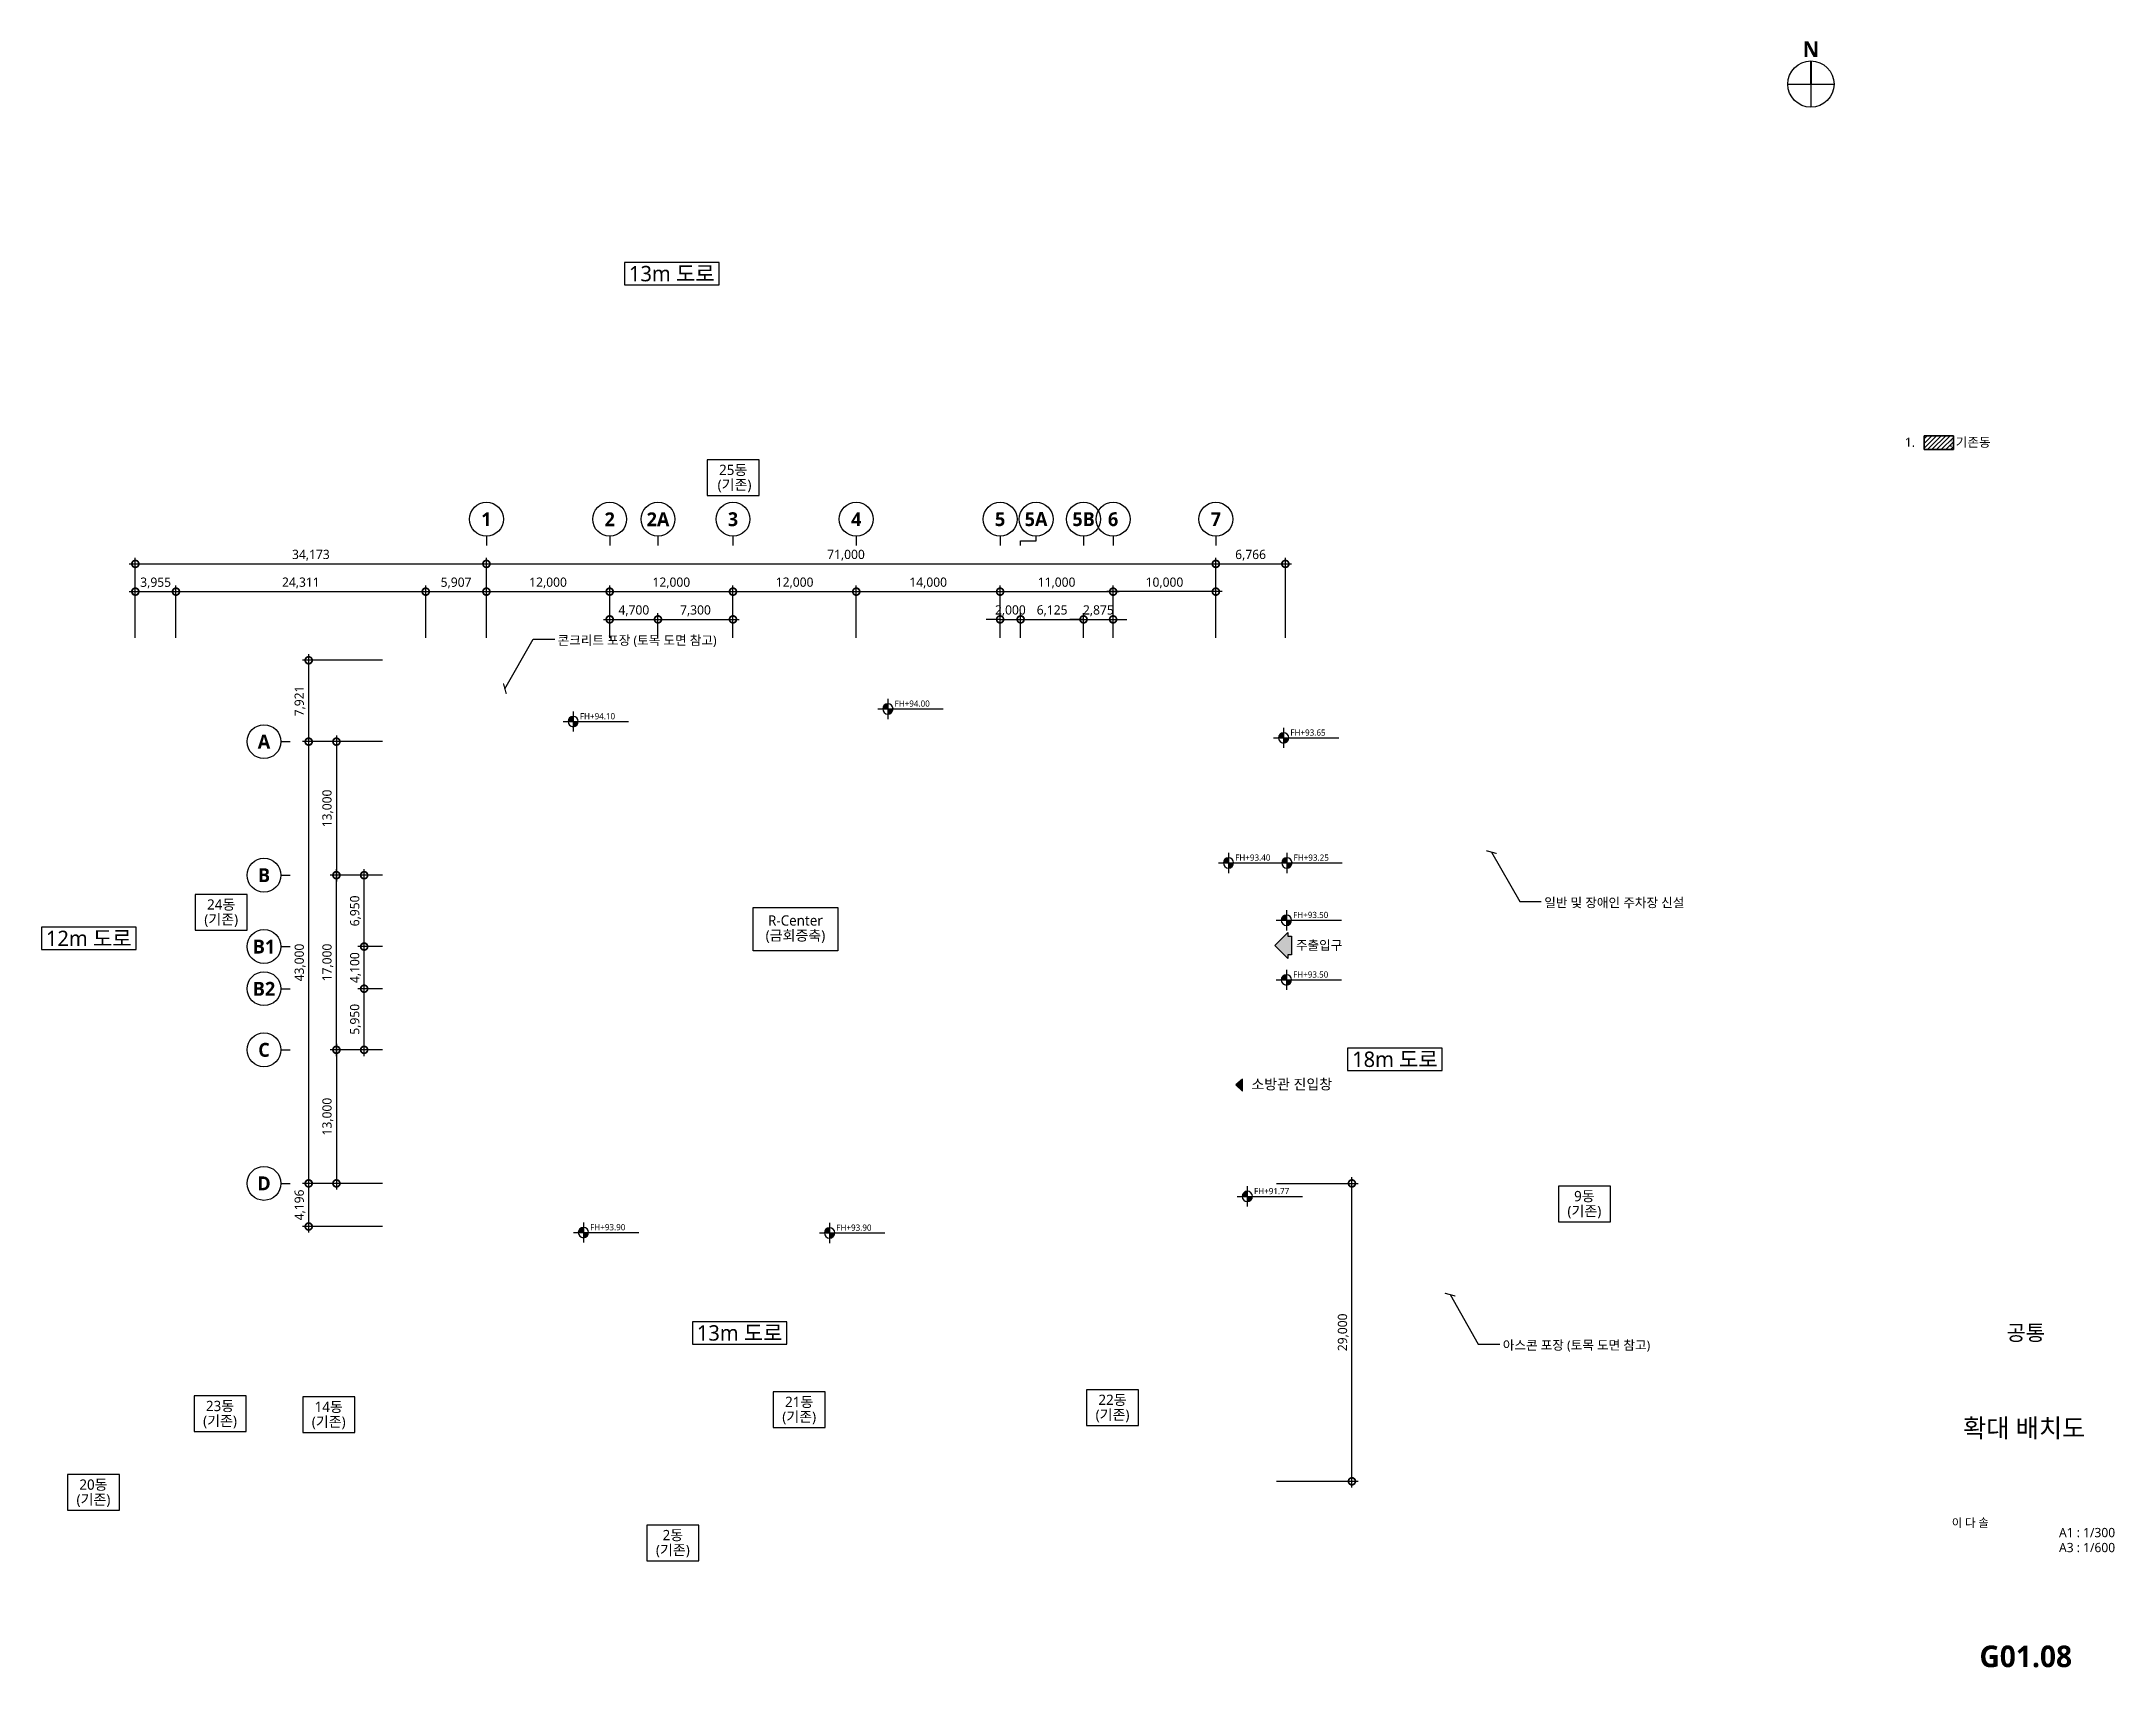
# Model space of a CAD drawing. Header units: millimetres. Extents: x 39805 to 241591, y 8812 to 167094.
import ezdxf
from ezdxf.enums import TextEntityAlignment as Align

# ---------------------------------------------------------------- set-up
doc = ezdxf.new("R2010")
doc.units = ezdxf.units.MM
doc.header["$LTSCALE"] = 300
doc.set_wipeout_variables(frame=1)
doc.header["$PDMODE"] = 3
doc.header["$PDSIZE"] = 300
doc.layers.get('DEFPOINTS').update_dxf_attribs({"color": 137})
for name, color, linetype in [('DIM', 7, 'Continuous'), ('ELE-6', 6, 'Continuous'), ('G_TEXT', 3, 'Continuous'), ('HAT', 8, 'Continuous'), ('SYM', 6, 'Continuous'), ('SYM-BUB', 3, 'Continuous'), ('SYM-LEAD', 6, 'Continuous'), ('SYM-LEVEL', 7, 'Continuous'), ('TEXT', 3, 'Continuous'), ('TEXT-NOTE', 6, 'Continuous'), ('XR-SHEET$0$TITLE', 7, 'Continuous'), ('XR-SHEET$1$SHT', 5, 'Continuous'), ('XR-SHEET$1$TEXT', 3, 'Continuous')]:
    doc.layers.add(name, color=color, linetype=linetype)
doc.styles.add('$0$스타일1', font='malgun.ttf')
doc.styles.add('XR-SHEET$0$굴림체(옥산)', font='GulimChe.ttf')
doc.styles.add('맑은고딕', font='malgun.ttf')
doc.styles.add('맑은고딕B', font='malgunbd.ttf')
doc.styles.add('스타일1', font='malgun.ttf')
doc.styles.add('스타일2', font='malgunbd.ttf')
doc.dimstyles.new('CJA', dxfattribs={"dimscale": 300, "dimtxt": 2.7, "dimasz": 1, "dimexe": 2, "dimexo": 3, "dimgap": 1, "dimtad": 1, "dimdec": 0, "dimzin": 1, "dimdsep": 46, "dimlunit": 6, "dimtxsty": '$0$스타일1', "dimblk": 'CJDOT', "dimcen": 0.09, "dimdle": 1, "dimclrd": 256, "dimclre": 256, "dimclrt": 3, "dimadec": 0, "dimazin": 0, "dimtfac": 1, "dimtdec": 0, "dimtix": 1, "dimtmove": 2, "dimatfit": 3, "dimldrblk": 'CJDOT', "dimfxl": 1, "dimtolj": 1, "dimtzin": 1, "dimarcsym": 0})
doc.dimstyles.new('DIM-QD 1', dxfattribs={"dimtxt": 3, "dimasz": 1.5, "dimexe": 1, "dimexo": 0, "dimgap": 1, "dimtad": 1, "dimdec": 3, "dimdsep": 46, "dimlunit": 6, "dimtxsty": '$0$스타일1', "dimblk1": 'ARCHTICK', "dimblk2": 'ARCHTICK', "dimsah": 1, "dimcen": 0, "dimclrd": 256, "dimclre": 256, "dimclrt": 3, "dimazin": 2, "dimtfac": 1, "dimtdec": 3, "dimtix": 1, "dimtmove": 2, "dimatfit": 3, "dimldrblk": 'ARCHTICK', "dimfxl": 1, "dimtolj": 1, "dimtzin": 0, "dimarcsym": 0})

msp = doc.modelspace()

# ---------------------------------------------------------------- texts
at = {"layer": 'SYM-BUB', "color": 3, "style": '맑은고딕B'}
msp.add_attdef('5A', text='X', height=1350, dxfattribs=at).set_placement((136615.5, 120589), align=Align.MIDDLE)
at = {"layer": 'TEXT', "style": '스타일1'}
for s, p in [('13m 도로', (101160.1, 144498.1)), ('12m 도로', (44409.5, 79787.5)), ('18m 도로', (171550.1, 68021)), ('13m 도로', (107766.4, 41383.4)), ('공통', (232950, 41400))]:
    msp.add_text(s, height=1500, dxfattribs=at).set_placement(p, align=Align.MIDDLE_CENTER)
msp.add_text('1.           : 기존동', height=900, dxfattribs=at).set_placement((221185.3, 127366.7), align=Align.BOTTOM_LEFT)
at = {"layer": 'TEXT', "color": 3, "style": '스타일1'}
for s, p in [('콘크리트 포장 (토목 도면 참고)', (90046, 108357)), ('일반 및 장애인 주차장 신설', (186079, 82820.1)), ('아스콘 포장 (토목 도면 참고)', (182045.5, 39745.4))]:
    msp.add_text(s, height=900, dxfattribs=at).set_placement(p)

# ---------------------------------------------------------------- blocks, each defined once
blk = doc.blocks.new('north')
at = {"layer": 'SYM', "color": 6}
for p, q in [((-7.5, 0), (7.5, 0)), ((0, 0), (0, -7.5))]:
    blk.add_line(p, q, dxfattribs=at)
at = {"layer": 'SYM', "color": 6, "const_width": 0.714}
blk.add_lwpolyline([(0, 7.5), (0, 0)], dxfattribs=at)
at = {"layer": 'SYM', "color": 6}
blk.add_circle((0, 0), 7.5, dxfattribs=at)
at = {"layer": 'SYM', "color": 3, "style": '스타일2'}
blk.add_text('N', height=5, dxfattribs=at).set_placement((0, 8.82), align=Align.CENTER)
blk = doc.blocks.new('XR-SHEET$0$TITLE')
at = {"layer": 'XR-SHEET$0$TITLE', "true_color": 0x000000, "style": 'XR-SHEET$0$굴림체(옥산)'}
for tag, height, p in [('동명칭', 6, (776.77, -457.26)), ('SCALE-A1', 3, (797.5, -522)), ('SCALE-A3', 3, (797.5, -527)), ('DATA', 3, (797.5, -540))]:
    blk.add_attdef(tag, text='', height=height, dxfattribs=at).set_placement(p, align=Align.MIDDLE)
for tag, height, p in [('TITLE1', 6, (776.5, -479.4)), ('TITLE4', 6, (776.5, -484.39)), ('TITLE2', 6, (776.5, -489)), ('TITLE5', 6, (776.5, -493.99)), ('TITLE3', 6, (776.5, -498.7)), ('NAME-1', 3, (760.16, -517.5)), ('NAME-2', 3, (760.16, -526.5)), ('A0.00', 7, (776.5, -561))]:
    blk.add_attdef(tag, text='', height=height, dxfattribs=at).set_placement(p, align=Align.MIDDLE_CENTER)
blk = doc.blocks.new('_DotSmall')
at = {"color": 0, "linetype": 'ByBlock', "const_width": 0.5}
blk.add_lwpolyline([(-0.0625, 0, 1), (0.0625, 0, 1)], format="xyb", close=True, dxfattribs=at)
blk = doc.blocks.new('*D10')
at = {"layer": 'DEFPOINTS', "color": 0, "transparency": 16777216}
for p in [(154115, 116239), (83115, 108139), (154115, 108139)]:
    blk.add_point(p, dxfattribs=at)
at = {"layer": 'DIM', "color": 7, "lineweight": -2, "transparency": 16777216}
for p, q in [((82515, 116239), (154715, 116239)), ((83115, 109039), (83115, 116839)), ((154115, 109039), (154115, 116839))]:
    blk.add_line(p, q, dxfattribs=at)
at = {"layer": 'DIM', "color": 7, "lineweight": -2, "transparency": 16777216, "xscale": 1350, "yscale": 1350, "zscale": 1350, "rotation": 180}
blk.add_blockref('_DotSmall', (83115, 116239), dxfattribs=at)
at = {"layer": 'DIM', "color": 7, "lineweight": -2, "transparency": 16777216, "xscale": 1350, "yscale": 1350, "zscale": 1350}
blk.add_blockref('_DotSmall', (154115, 116239), dxfattribs=at)
at = {"layer": 'DIM', "color": 3, "transparency": 16777216, "insert": (118115, 117082), "char_height": 900, "attachment_point": 5, "style": '스타일1'}
blk.add_mtext('\\A1;71,000', dxfattribs=at)
blk = doc.blocks.new('CJDOT')
blk.add_line((-2, 0), (2, 0))
at = {"const_width": 0.5}
blk.add_lwpolyline([(-0.25, 0, 1), (0.25, 0, 1)], format="xyb", close=True, dxfattribs=at)
blk = doc.blocks.new('*D11')
at = {"layer": 'DEFPOINTS', "color": 0, "transparency": 16777216}
for p in [(95115, 113539), (83115, 108139), (95115, 108139)]:
    blk.add_point(p, dxfattribs=at)
at = {"layer": 'DIM', "color": 7, "lineweight": -2, "transparency": 16777216}
for p, q in [((82515, 113539), (95715, 113539)), ((83115, 109039), (83115, 114139)), ((95115, 109039), (95115, 114139))]:
    blk.add_line(p, q, dxfattribs=at)
at = {"layer": 'DIM', "color": 7, "lineweight": -2, "transparency": 16777216, "xscale": 1350, "yscale": 1350, "zscale": 1350, "rotation": 180}
blk.add_blockref('_DotSmall', (83115, 113539), dxfattribs=at)
at = {"layer": 'DIM', "color": 7, "lineweight": -2, "transparency": 16777216, "xscale": 1350, "yscale": 1350, "zscale": 1350}
blk.add_blockref('_DotSmall', (95115, 113539), dxfattribs=at)
at = {"layer": 'DIM', "color": 3, "transparency": 16777216, "insert": (89115, 114382), "char_height": 900, "attachment_point": 5, "style": '스타일1'}
blk.add_mtext('\\A1;12,000', dxfattribs=at)
blk = doc.blocks.new('*D12')
at = {"layer": 'DEFPOINTS', "color": 0, "transparency": 16777216}
for p in [(107115, 113539), (95115, 108139), (107115, 108139)]:
    blk.add_point(p, dxfattribs=at)
at = {"layer": 'DIM', "color": 7, "lineweight": -2, "transparency": 16777216}
for p, q in [((94515, 113539), (107715, 113539)), ((95115, 109039), (95115, 114139)), ((107115, 109039), (107115, 114139))]:
    blk.add_line(p, q, dxfattribs=at)
at = {"layer": 'DIM', "color": 7, "lineweight": -2, "transparency": 16777216, "xscale": 1350, "yscale": 1350, "zscale": 1350, "rotation": 180}
blk.add_blockref('_DotSmall', (95115, 113539), dxfattribs=at)
at = {"layer": 'DIM', "color": 7, "lineweight": -2, "transparency": 16777216, "xscale": 1350, "yscale": 1350, "zscale": 1350}
blk.add_blockref('_DotSmall', (107115, 113539), dxfattribs=at)
at = {"layer": 'DIM', "color": 3, "transparency": 16777216, "insert": (101115, 114382), "char_height": 900, "attachment_point": 5, "style": '스타일1'}
blk.add_mtext('\\A1;12,000', dxfattribs=at)
blk = doc.blocks.new('*D13')
at = {"layer": 'DEFPOINTS', "color": 0, "transparency": 16777216}
for p in [(119115, 113539), (107115, 108139), (119115, 108139)]:
    blk.add_point(p, dxfattribs=at)
at = {"layer": 'DIM', "color": 7, "lineweight": -2, "transparency": 16777216}
for p, q in [((106515, 113539), (119715, 113539)), ((107115, 109039), (107115, 114139)), ((119115, 109039), (119115, 114139))]:
    blk.add_line(p, q, dxfattribs=at)
at = {"layer": 'DIM', "color": 7, "lineweight": -2, "transparency": 16777216, "xscale": 1350, "yscale": 1350, "zscale": 1350, "rotation": 180}
blk.add_blockref('_DotSmall', (107115, 113539), dxfattribs=at)
at = {"layer": 'DIM', "color": 7, "lineweight": -2, "transparency": 16777216, "xscale": 1350, "yscale": 1350, "zscale": 1350}
blk.add_blockref('_DotSmall', (119115, 113539), dxfattribs=at)
at = {"layer": 'DIM', "color": 3, "transparency": 16777216, "insert": (113115, 114382), "char_height": 900, "attachment_point": 5, "style": '스타일1'}
blk.add_mtext('\\A1;12,000', dxfattribs=at)
blk = doc.blocks.new('*D14')
at = {"layer": 'DEFPOINTS', "color": 0, "transparency": 16777216}
for p in [(133115, 113539), (119115, 108139), (133115, 108139)]:
    blk.add_point(p, dxfattribs=at)
at = {"layer": 'DIM', "color": 7, "lineweight": -2, "transparency": 16777216}
for p, q in [((118515, 113539), (133715, 113539)), ((119115, 109039), (119115, 114139)), ((133115, 109039), (133115, 114139))]:
    blk.add_line(p, q, dxfattribs=at)
at = {"layer": 'DIM', "color": 7, "lineweight": -2, "transparency": 16777216, "xscale": 1350, "yscale": 1350, "zscale": 1350, "rotation": 180}
blk.add_blockref('_DotSmall', (119115, 113539), dxfattribs=at)
at = {"layer": 'DIM', "color": 7, "lineweight": -2, "transparency": 16777216, "xscale": 1350, "yscale": 1350, "zscale": 1350}
blk.add_blockref('_DotSmall', (133115, 113539), dxfattribs=at)
at = {"layer": 'DIM', "color": 3, "transparency": 16777216, "insert": (126115, 114382), "char_height": 900, "attachment_point": 5, "style": '스타일1'}
blk.add_mtext('\\A1;14,000', dxfattribs=at)
blk = doc.blocks.new('*D15')
at = {"layer": 'DEFPOINTS', "color": 0, "transparency": 16777216}
for p in [(144115, 110839), (141240, 108139), (144115, 108139)]:
    blk.add_point(p, dxfattribs=at)
at = {"layer": 'DIM', "color": 7, "lineweight": -2, "transparency": 16777216}
for p, q in [((141240, 109039), (141240, 111439)), ((144115, 109039), (144115, 111439)), ((141240, 110839), (139890, 110839)), ((141240, 110839), (144115, 110839)), ((144115, 110839), (145465, 110839))]:
    blk.add_line(p, q, dxfattribs=at)
at = {"layer": 'DIM', "color": 7, "lineweight": -2, "transparency": 16777216, "xscale": 1350, "yscale": 1350, "zscale": 1350}
blk.add_blockref('_DotSmall', (141240, 110839), dxfattribs=at)
at = {"layer": 'DIM', "color": 7, "lineweight": -2, "transparency": 16777216, "xscale": 1350, "yscale": 1350, "zscale": 1350, "rotation": 180}
blk.add_blockref('_DotSmall', (144115, 110839), dxfattribs=at)
at = {"layer": 'DIM', "color": 3, "transparency": 16777216, "insert": (142678, 111680), "char_height": 900, "attachment_point": 5, "style": '스타일1'}
blk.add_mtext('\\A1;2,875', dxfattribs=at)
blk = doc.blocks.new('*D16')
at = {"layer": 'DEFPOINTS', "color": 0, "transparency": 16777216}
for p in [(144115, 113539), (144115, 108139), (154115, 108139)]:
    blk.add_point(p, dxfattribs=at)
at = {"layer": 'DIM', "color": 7, "lineweight": -2, "transparency": 16777216}
for p, q in [((154715, 113539), (143515, 113539)), ((144115, 109039), (144115, 114139)), ((154115, 109039), (154115, 114139))]:
    blk.add_line(p, q, dxfattribs=at)
at = {"layer": 'DIM', "color": 7, "lineweight": -2, "transparency": 16777216, "xscale": 1350, "yscale": 1350, "zscale": 1350, "rotation": 180}
blk.add_blockref('_DotSmall', (144115, 113539), dxfattribs=at)
at = {"layer": 'DIM', "color": 7, "lineweight": -2, "transparency": 16777216, "xscale": 1350, "yscale": 1350, "zscale": 1350}
blk.add_blockref('_DotSmall', (154115, 113539), dxfattribs=at)
at = {"layer": 'DIM', "color": 3, "transparency": 16777216, "insert": (149115, 114382), "char_height": 900, "attachment_point": 5, "style": '스타일1'}
blk.add_mtext('\\A1;10,000', dxfattribs=at)
blk = doc.blocks.new('*D17')
at = {"layer": 'DEFPOINTS', "color": 0, "transparency": 16777216}
for p in [(65815, 98939), (73915, 98939), (73915, 55939)]:
    blk.add_point(p, dxfattribs=at)
at = {"layer": 'DIM', "color": 7, "lineweight": -2, "transparency": 16777216}
for p, q in [((73015, 98939), (65215, 98939)), ((65815, 55339), (65815, 99539)), ((73015, 55939), (65215, 55939))]:
    blk.add_line(p, q, dxfattribs=at)
at = {"layer": 'DIM', "color": 7, "lineweight": -2, "transparency": 16777216, "xscale": 1350, "yscale": 1350, "zscale": 1350}
for p, rotation in [((65815, 98939), 90), ((65815, 55939), 270)]:
    blk.add_blockref('_DotSmall', p, dxfattribs=dict(at, rotation=rotation))
at = {"layer": 'DIM', "color": 3, "transparency": 16777216, "insert": (64975, 77439), "char_height": 900, "attachment_point": 5, "rotation": 90, "style": '스타일1'}
blk.add_mtext('\\A1;43,000', dxfattribs=at)
blk = doc.blocks.new('*D18')
at = {"layer": 'DEFPOINTS', "color": 0, "transparency": 16777216}
for p in [(73915, 68939), (68515, 55939), (73915, 55939)]:
    blk.add_point(p, dxfattribs=at)
at = {"layer": 'DIM', "color": 7, "lineweight": -2, "transparency": 16777216}
for p, q in [((73015, 68939), (67915, 68939)), ((68515, 69539), (68515, 55339)), ((73015, 55939), (67915, 55939))]:
    blk.add_line(p, q, dxfattribs=at)
at = {"layer": 'DIM', "color": 7, "lineweight": -2, "transparency": 16777216, "xscale": 1350, "yscale": 1350, "zscale": 1350}
for p, rotation in [((68515, 68939), 90), ((68515, 55939), 270)]:
    blk.add_blockref('_DotSmall', p, dxfattribs=dict(at, rotation=rotation))
at = {"layer": 'DIM', "color": 3, "transparency": 16777216, "insert": (67673, 62439), "char_height": 900, "attachment_point": 5, "rotation": 90, "style": '스타일1'}
blk.add_mtext('\\A1;13,000', dxfattribs=at)
blk = doc.blocks.new('*D19')
at = {"layer": 'DEFPOINTS', "color": 0, "transparency": 16777216}
for p in [(68515, 85939), (73915, 85939), (73915, 68939)]:
    blk.add_point(p, dxfattribs=at)
at = {"layer": 'DIM', "color": 7, "lineweight": -2, "transparency": 16777216}
for p, q in [((73015, 85939), (67915, 85939)), ((68515, 68339), (68515, 86539)), ((73015, 68939), (67915, 68939))]:
    blk.add_line(p, q, dxfattribs=at)
at = {"layer": 'DIM', "color": 7, "lineweight": -2, "transparency": 16777216, "xscale": 1350, "yscale": 1350, "zscale": 1350}
for p, rotation in [((68515, 85939), 90), ((68515, 68939), 270)]:
    blk.add_blockref('_DotSmall', p, dxfattribs=dict(at, rotation=rotation))
at = {"layer": 'DIM', "color": 3, "transparency": 16777216, "insert": (67673, 77439), "char_height": 900, "attachment_point": 5, "rotation": 90, "style": '스타일1'}
blk.add_mtext('\\A1;17,000', dxfattribs=at)
blk = doc.blocks.new('*D20')
at = {"layer": 'DEFPOINTS', "color": 0, "transparency": 16777216}
for p in [(73915, 98939), (68515, 85939), (73915, 85939)]:
    blk.add_point(p, dxfattribs=at)
at = {"layer": 'DIM', "color": 7, "lineweight": -2, "transparency": 16777216}
for p, q in [((73015, 98939), (67915, 98939)), ((68515, 99539), (68515, 85339)), ((73015, 85939), (67915, 85939))]:
    blk.add_line(p, q, dxfattribs=at)
at = {"layer": 'DIM', "color": 7, "lineweight": -2, "transparency": 16777216, "xscale": 1350, "yscale": 1350, "zscale": 1350}
for p, rotation in [((68515, 98939), 90), ((68515, 85939), 270)]:
    blk.add_blockref('_DotSmall', p, dxfattribs=dict(at, rotation=rotation))
at = {"layer": 'DIM', "color": 3, "transparency": 16777216, "insert": (67673, 92439), "char_height": 900, "attachment_point": 5, "rotation": 90, "style": '스타일1'}
blk.add_mtext('\\A1;13,000', dxfattribs=at)
blk = doc.blocks.new('NEW_BUB')
at = {"layer": 'SYM-BUB', "color": 6}
blk.add_line((0, 3), (0, 0), dxfattribs=at)
blk.add_circle((0, 8.5), 5.5, dxfattribs=at)
at = {"layer": 'SYM-BUB', "color": 3, "style": '스타일2'}
blk.add_attdef('X', text='', height=4.5, dxfattribs=at).set_placement((0, 8.5), align=Align.MIDDLE)
blk = doc.blocks.new('*D21')
at = {"layer": 'DEFPOINTS', "color": 0, "transparency": 16777216}
for p in [(83115, 116239), (48942, 108139), (83115, 108139)]:
    blk.add_point(p, dxfattribs=at)
at = {"layer": 'DIM', "color": 7, "lineweight": -2, "transparency": 16777216}
for p, q in [((48342, 116239), (83715, 116239)), ((48942, 109039), (48942, 116839)), ((83115, 109039), (83115, 116839))]:
    blk.add_line(p, q, dxfattribs=at)
at = {"layer": 'DIM', "color": 7, "lineweight": -2, "transparency": 16777216, "xscale": 1350, "yscale": 1350, "zscale": 1350, "rotation": 180}
blk.add_blockref('_DotSmall', (48942, 116239), dxfattribs=at)
at = {"layer": 'DIM', "color": 7, "lineweight": -2, "transparency": 16777216, "xscale": 1350, "yscale": 1350, "zscale": 1350}
blk.add_blockref('_DotSmall', (83115, 116239), dxfattribs=at)
at = {"layer": 'DIM', "color": 3, "transparency": 16777216, "insert": (66029, 117082), "char_height": 900, "attachment_point": 5, "style": '스타일1'}
blk.add_mtext('\\A1;34,173', dxfattribs=at)
blk = doc.blocks.new('*D22')
at = {"layer": 'DEFPOINTS', "color": 0, "transparency": 16777216}
for p in [(83115, 113539), (77208, 108139), (83115, 108139)]:
    blk.add_point(p, dxfattribs=at)
at = {"layer": 'DIM', "color": 7, "lineweight": -2, "transparency": 16777216}
for p, q in [((76608, 113539), (83715, 113539)), ((77208, 109039), (77208, 114139)), ((83115, 109039), (83115, 114139))]:
    blk.add_line(p, q, dxfattribs=at)
at = {"layer": 'DIM', "color": 7, "lineweight": -2, "transparency": 16777216, "xscale": 1350, "yscale": 1350, "zscale": 1350, "rotation": 180}
blk.add_blockref('_DotSmall', (77208, 113539), dxfattribs=at)
at = {"layer": 'DIM', "color": 7, "lineweight": -2, "transparency": 16777216, "xscale": 1350, "yscale": 1350, "zscale": 1350}
blk.add_blockref('_DotSmall', (83115, 113539), dxfattribs=at)
at = {"layer": 'DIM', "color": 3, "transparency": 16777216, "insert": (80162, 114380), "char_height": 900, "attachment_point": 5, "style": '스타일1'}
blk.add_mtext('\\A1;5,907', dxfattribs=at)
blk = doc.blocks.new('*D23')
at = {"layer": 'DEFPOINTS', "color": 0, "transparency": 16777216}
for p in [(77208, 113539), (52898, 108139), (77208, 108139)]:
    blk.add_point(p, dxfattribs=at)
at = {"layer": 'DIM', "color": 7, "lineweight": -2, "transparency": 16777216}
for p, q in [((52298, 113539), (77808, 113539)), ((52898, 109039), (52898, 114139)), ((77208, 109039), (77208, 114139))]:
    blk.add_line(p, q, dxfattribs=at)
at = {"layer": 'DIM', "color": 7, "lineweight": -2, "transparency": 16777216, "xscale": 1350, "yscale": 1350, "zscale": 1350, "rotation": 180}
blk.add_blockref('_DotSmall', (52898, 113539), dxfattribs=at)
at = {"layer": 'DIM', "color": 7, "lineweight": -2, "transparency": 16777216, "xscale": 1350, "yscale": 1350, "zscale": 1350}
blk.add_blockref('_DotSmall', (77208, 113539), dxfattribs=at)
at = {"layer": 'DIM', "color": 3, "transparency": 16777216, "insert": (65053, 114382), "char_height": 900, "attachment_point": 5, "style": '스타일1'}
blk.add_mtext('\\A1;24,311', dxfattribs=at)
blk = doc.blocks.new('*D24')
at = {"layer": 'DEFPOINTS', "color": 0, "transparency": 16777216}
for p in [(52898, 113539), (48942, 108139), (52898, 108139)]:
    blk.add_point(p, dxfattribs=at)
at = {"layer": 'DIM', "color": 7, "lineweight": -2, "transparency": 16777216}
for p, q in [((48342, 113539), (53498, 113539)), ((48942, 109039), (48942, 114139)), ((52898, 109039), (52898, 114139))]:
    blk.add_line(p, q, dxfattribs=at)
at = {"layer": 'DIM', "color": 7, "lineweight": -2, "transparency": 16777216, "xscale": 1350, "yscale": 1350, "zscale": 1350, "rotation": 180}
blk.add_blockref('_DotSmall', (48942, 113539), dxfattribs=at)
at = {"layer": 'DIM', "color": 7, "lineweight": -2, "transparency": 16777216, "xscale": 1350, "yscale": 1350, "zscale": 1350}
blk.add_blockref('_DotSmall', (52898, 113539), dxfattribs=at)
at = {"layer": 'DIM', "color": 3, "transparency": 16777216, "insert": (50920, 114380), "char_height": 900, "attachment_point": 5, "style": '스타일1'}
blk.add_mtext('\\A1;3,955', dxfattribs=at)
blk = doc.blocks.new('*D25')
at = {"layer": 'DEFPOINTS', "color": 0, "transparency": 16777216}
for p in [(160881, 116239), (154115, 108139), (160881, 108133)]:
    blk.add_point(p, dxfattribs=at)
at = {"layer": 'DIM', "color": 7, "lineweight": -2, "transparency": 16777216}
for p, q in [((153515, 116239), (161481, 116239)), ((154115, 109039), (154115, 116839)), ((160881, 109033), (160881, 116839))]:
    blk.add_line(p, q, dxfattribs=at)
at = {"layer": 'DIM', "color": 7, "lineweight": -2, "transparency": 16777216, "xscale": 1350, "yscale": 1350, "zscale": 1350, "rotation": 180}
blk.add_blockref('_DotSmall', (154115, 116239), dxfattribs=at)
at = {"layer": 'DIM', "color": 7, "lineweight": -2, "transparency": 16777216, "xscale": 1350, "yscale": 1350, "zscale": 1350}
blk.add_blockref('_DotSmall', (160881, 116239), dxfattribs=at)
at = {"layer": 'DIM', "color": 3, "transparency": 16777216, "insert": (157498, 117080), "char_height": 900, "attachment_point": 5, "style": '스타일1'}
blk.add_mtext('\\A1;6,766', dxfattribs=at)
blk = doc.blocks.new('*D26')
at = {"layer": 'DEFPOINTS', "color": 0, "transparency": 16777216}
for p in [(65815, 55939), (73915, 55939), (73916, 51743)]:
    blk.add_point(p, dxfattribs=at)
at = {"layer": 'DIM', "color": 7, "lineweight": -2, "transparency": 16777216}
for p, q in [((65815, 51143), (65815, 56539)), ((73015, 55939), (65215, 55939)), ((73016, 51743), (65215, 51743))]:
    blk.add_line(p, q, dxfattribs=at)
at = {"layer": 'DIM', "color": 7, "lineweight": -2, "transparency": 16777216, "xscale": 1350, "yscale": 1350, "zscale": 1350}
for p, rotation in [((65815, 55939), 90), ((65815, 51743), 270)]:
    blk.add_blockref('_DotSmall', p, dxfattribs=dict(at, rotation=rotation))
at = {"layer": 'DIM', "color": 3, "transparency": 16777216, "insert": (64973, 53841), "char_height": 900, "attachment_point": 5, "rotation": 90, "style": '스타일1'}
blk.add_mtext('\\A1;4,196', dxfattribs=at)
blk = doc.blocks.new('*D27')
at = {"layer": 'DEFPOINTS', "color": 0, "transparency": 16777216}
for p in [(65815, 106860), (73915, 106860), (73915, 98939)]:
    blk.add_point(p, dxfattribs=at)
at = {"layer": 'DIM', "color": 7, "lineweight": -2, "transparency": 16777216}
for p, q in [((65815, 98339), (65815, 107460)), ((73015, 106860), (65215, 106860)), ((73015, 98939), (65215, 98939))]:
    blk.add_line(p, q, dxfattribs=at)
at = {"layer": 'DIM', "color": 7, "lineweight": -2, "transparency": 16777216, "xscale": 1350, "yscale": 1350, "zscale": 1350}
for p, rotation in [((65815, 106860), 90), ((65815, 98939), 270)]:
    blk.add_blockref('_DotSmall', p, dxfattribs=dict(at, rotation=rotation))
at = {"layer": 'DIM', "color": 3, "transparency": 16777216, "insert": (64973, 102900), "char_height": 900, "attachment_point": 5, "rotation": 90, "style": '스타일1'}
blk.add_mtext('\\A1;7,921', dxfattribs=at)
blk = doc.blocks.new('*D28')
at = {"layer": 'DEFPOINTS', "color": 0, "transparency": 16777216}
for p in [(159115, 55939), (167360, 55939), (159115, 26939)]:
    blk.add_point(p, dxfattribs=at)
at = {"layer": 'DIM', "color": 7, "lineweight": -2, "transparency": 16777216}
for p, q in [((167360, 26339), (167360, 56539)), ((160015, 55939), (167960, 55939)), ((160015, 26939), (167960, 26939))]:
    blk.add_line(p, q, dxfattribs=at)
at = {"layer": 'DIM', "color": 7, "lineweight": -2, "transparency": 16777216, "xscale": 1350, "yscale": 1350, "zscale": 1350}
for p, rotation in [((167360, 55939), 90), ((167360, 26939), 270)]:
    blk.add_blockref('_DotSmall', p, dxfattribs=dict(at, rotation=rotation))
at = {"layer": 'DIM', "color": 3, "transparency": 16777216, "insert": (166520, 41439), "char_height": 900, "attachment_point": 5, "rotation": 90, "style": '스타일1'}
blk.add_mtext('\\A1;29,000', dxfattribs=at)
blk = doc.blocks.new('LEVEL1')
at = {"layer": 'SYM-LEVEL'}
h = blk.add_hatch(color=6, dxfattribs=at)
edge = h.paths.add_edge_path()
edge.add_ellipse((4.9, 0), major_axis=(1.77, 1.77), ratio=1, start_angle=405, end_angle=495)
edge.add_line((2.4, 0), (4.9, 0))
edge.add_line((4.9, 0), (4.9, 2.5))
edge = h.paths.add_edge_path()
edge.add_ellipse((4.9, 0), major_axis=(1.77, 1.77), ratio=1, start_angle=225, end_angle=315)
edge.add_line((7.4, 0), (4.9, 0))
edge.add_line((4.9, 0), (4.9, -2.5))
at = {"layer": 'SYM-LEVEL', "color": 6}
for p, q in [((0, 0), (9.7, 0)), ((4.9, 4.9), (4.9, -4.9)), ((9.1, 0), (31.8, 0))]:
    blk.add_line(p, q, dxfattribs=at)
blk.add_ellipse((4.9, 0), major_axis=(1.77, 1.77), ratio=1, start_param=5.497787, end_param=11.780972, dxfattribs=at)
at = {"layer": 'SYM-LEVEL', "color": 3, "style": '스타일1'}
for tag, p in [('1층-바닥마감', (8.2, 1.1)), ('EL-+100', (8.2, -3.9))]:
    blk.add_attdef(tag, p, '', height=3, dxfattribs=at)
blk = doc.blocks.new('0010')
at = {"layer": 'SYM'}
blk.add_hatch(color=1, dxfattribs=at).paths.add_polyline_path([(-135807, 344538), (-136507, 343838), (-136307, 343838), (-136307, 343638), (-135307, 343638), (-135307, 343838), (-135107, 343838)])
at = {"layer": 'SYM', "color": 1}
blk.add_lwpolyline([(-136307, 343638), (-136307, 343838), (-136507, 343838), (-135807, 344538), (-135107, 343838), (-135307, 343838), (-135307, 343638)], close=True, dxfattribs=at)
blk = doc.blocks.new('A$C0052147f')
at = {"layer": 'SYM'}
h = blk.add_hatch(color=1, dxfattribs=at)
h.dxf.hatch_style = 1
h.paths.add_polyline_path([(-11443, 28200), (-10814, 27593), (-10814, 28765)])
at = {"layer": 'G_TEXT', "color": 10}
blk.add_lwpolyline([(-11443, 28200), (-10814, 27593), (-10814, 28765)], close=True, dxfattribs=at)
at = {"layer": 'SYM', "xscale": 1.800000000000002, "yscale": 1.800000000000002, "zscale": 1.800000000000002, "rotation": 90}
blk.add_blockref('0010', (612515, 286218), dxfattribs=at)
at = {"layer": 'G_TEXT', "style": '맑은고딕'}
blk.add_text('소방관 진입창', height=1000, dxfattribs=at).set_placement((-6006, 28257), align=Align.MIDDLE_CENTER)
at = {"layer": 'TEXT', "color": 3, "style": '스타일1'}
blk.add_text('주출입구', height=900, dxfattribs=at).set_placement((-5600, 41339))
blk = doc.blocks.new('_ARCHTICK')
at = {"color": 0, "linetype": 'ByBlock', "const_width": 0.15}
blk.add_lwpolyline([(-0.5, -0.5), (0.5, 0.5)], dxfattribs=at)
blk = doc.blocks.new('*D33')
at = {"layer": 'DEFPOINTS', "color": 0, "transparency": 16777216}
for p in [(141240, 110839), (135115, 108139), (141240, 108139)]:
    blk.add_point(p, dxfattribs=at)
at = {"layer": 'DIM', "color": 7, "lineweight": -2, "transparency": 16777216}
for p, q in [((135115, 109039), (135115, 111439)), ((141240, 109039), (141240, 111439)), ((134515, 110839), (141840, 110839))]:
    blk.add_line(p, q, dxfattribs=at)
at = {"layer": 'DIM', "color": 7, "lineweight": -2, "transparency": 16777216, "xscale": 1350, "yscale": 1350, "zscale": 1350, "rotation": 180}
blk.add_blockref('_DotSmall', (135115, 110839), dxfattribs=at)
at = {"layer": 'DIM', "color": 7, "lineweight": -2, "transparency": 16777216, "xscale": 1350, "yscale": 1350, "zscale": 1350}
blk.add_blockref('_DotSmall', (141240, 110839), dxfattribs=at)
at = {"layer": 'DIM', "color": 3, "transparency": 16777216, "insert": (138178, 111682), "char_height": 900, "attachment_point": 5, "style": '스타일1'}
blk.add_mtext('\\A1;6,125', dxfattribs=at)
blk = doc.blocks.new('*D34')
at = {"layer": 'DEFPOINTS', "color": 0, "transparency": 16777216}
for p in [(71215, 85939), (73915, 85939), (73915, 78989)]:
    blk.add_point(p, dxfattribs=at)
at = {"layer": 'DIM', "color": 7, "lineweight": -2, "transparency": 16777216}
for p, q in [((73015, 85939), (70615, 85939)), ((71215, 78389), (71215, 86539)), ((73015, 78989), (70615, 78989))]:
    blk.add_line(p, q, dxfattribs=at)
at = {"layer": 'DIM', "color": 7, "lineweight": -2, "transparency": 16777216, "xscale": 1350, "yscale": 1350, "zscale": 1350}
for p, rotation in [((71215, 85939), 90), ((71215, 78989), 270)]:
    blk.add_blockref('_DotSmall', p, dxfattribs=dict(at, rotation=rotation))
at = {"layer": 'DIM', "color": 3, "transparency": 16777216, "insert": (70375, 82464), "char_height": 900, "attachment_point": 5, "rotation": 90, "style": '스타일1'}
blk.add_mtext('\\A1;6,950', dxfattribs=at)
blk = doc.blocks.new('*D35')
at = {"layer": 'DEFPOINTS', "color": 0, "transparency": 16777216}
for p in [(71215, 78989), (73915, 78989), (73915, 74889)]:
    blk.add_point(p, dxfattribs=at)
at = {"layer": 'DIM', "color": 7, "lineweight": -2, "transparency": 16777216}
for p, q in [((73015, 78989), (70615, 78989)), ((71215, 74289), (71215, 79589)), ((73015, 74889), (70615, 74889))]:
    blk.add_line(p, q, dxfattribs=at)
at = {"layer": 'DIM', "color": 7, "lineweight": -2, "transparency": 16777216, "xscale": 1350, "yscale": 1350, "zscale": 1350}
for p, rotation in [((71215, 78989), 90), ((71215, 74889), 270)]:
    blk.add_blockref('_DotSmall', p, dxfattribs=dict(at, rotation=rotation))
at = {"layer": 'DIM', "color": 3, "transparency": 16777216, "insert": (70373, 76939), "char_height": 900, "attachment_point": 5, "rotation": 90, "style": '스타일1'}
blk.add_mtext('\\A1;4,100', dxfattribs=at)
blk = doc.blocks.new('*D36')
at = {"layer": 'DEFPOINTS', "color": 0, "transparency": 16777216}
for p in [(71215, 74889), (73915, 74889), (73915, 68939)]:
    blk.add_point(p, dxfattribs=at)
at = {"layer": 'DIM', "color": 7, "lineweight": -2, "transparency": 16777216}
for p, q in [((73015, 74889), (70615, 74889)), ((71215, 68339), (71215, 75489)), ((73015, 68939), (70615, 68939))]:
    blk.add_line(p, q, dxfattribs=at)
at = {"layer": 'DIM', "color": 7, "lineweight": -2, "transparency": 16777216, "xscale": 1350, "yscale": 1350, "zscale": 1350}
for p, rotation in [((71215, 74889), 90), ((71215, 68939), 270)]:
    blk.add_blockref('_DotSmall', p, dxfattribs=dict(at, rotation=rotation))
at = {"layer": 'DIM', "color": 3, "transparency": 16777216, "insert": (70375, 71914), "char_height": 900, "attachment_point": 5, "rotation": 90, "style": '스타일1'}
blk.add_mtext('\\A1;5,950', dxfattribs=at)
blk = doc.blocks.new('*D37')
at = {"layer": 'DEFPOINTS', "color": 0, "transparency": 16777216}
for p in [(135115, 110839), (133115, 108139), (135115, 108139)]:
    blk.add_point(p, dxfattribs=at)
at = {"layer": 'DIM', "color": 7, "lineweight": -2, "transparency": 16777216}
for p, q in [((133115, 109039), (133115, 111439)), ((135115, 109039), (135115, 111439)), ((133115, 110839), (131765, 110839)), ((133115, 110839), (135115, 110839)), ((135115, 110839), (136465, 110839))]:
    blk.add_line(p, q, dxfattribs=at)
at = {"layer": 'DIM', "color": 7, "lineweight": -2, "transparency": 16777216, "xscale": 1350, "yscale": 1350, "zscale": 1350}
blk.add_blockref('_DotSmall', (133115, 110839), dxfattribs=at)
at = {"layer": 'DIM', "color": 7, "lineweight": -2, "transparency": 16777216, "xscale": 1350, "yscale": 1350, "zscale": 1350, "rotation": 180}
blk.add_blockref('_DotSmall', (135115, 110839), dxfattribs=at)
at = {"layer": 'DIM', "color": 3, "transparency": 16777216, "insert": (134115, 111680), "char_height": 900, "attachment_point": 5, "style": '스타일1'}
blk.add_mtext('\\A1;2,000', dxfattribs=at)
blk = doc.blocks.new('*D38')
at = {"layer": 'DEFPOINTS', "color": 0, "transparency": 16777216}
for p in [(144115, 113539), (133115, 108139), (144115, 108139)]:
    blk.add_point(p, dxfattribs=at)
at = {"layer": 'DIM', "color": 7, "lineweight": -2, "transparency": 16777216}
for p, q in [((132515, 113539), (144715, 113539)), ((133115, 109039), (133115, 114139)), ((144115, 109039), (144115, 114139))]:
    blk.add_line(p, q, dxfattribs=at)
at = {"layer": 'DIM', "color": 7, "lineweight": -2, "transparency": 16777216, "xscale": 1350, "yscale": 1350, "zscale": 1350, "rotation": 180}
blk.add_blockref('_DotSmall', (133115, 113539), dxfattribs=at)
at = {"layer": 'DIM', "color": 7, "lineweight": -2, "transparency": 16777216, "xscale": 1350, "yscale": 1350, "zscale": 1350}
blk.add_blockref('_DotSmall', (144115, 113539), dxfattribs=at)
at = {"layer": 'DIM', "color": 3, "transparency": 16777216, "insert": (138615, 114382), "char_height": 900, "attachment_point": 5, "style": '스타일1'}
blk.add_mtext('\\A1;11,000', dxfattribs=at)
blk = doc.blocks.new('*D40')
at = {"layer": 'DEFPOINTS', "color": 0, "transparency": 16777216}
for p in [(107115, 110839), (99815, 108139), (107115, 108139)]:
    blk.add_point(p, dxfattribs=at)
at = {"layer": 'DIM', "color": 7, "lineweight": -2, "transparency": 16777216}
for p, q in [((99815, 109039), (99815, 111439)), ((107115, 109039), (107115, 111439)), ((99215, 110839), (107715, 110839))]:
    blk.add_line(p, q, dxfattribs=at)
at = {"layer": 'DIM', "color": 7, "lineweight": -2, "transparency": 16777216, "xscale": 1350, "yscale": 1350, "zscale": 1350, "rotation": 180}
blk.add_blockref('_DotSmall', (99815, 110839), dxfattribs=at)
at = {"layer": 'DIM', "color": 7, "lineweight": -2, "transparency": 16777216, "xscale": 1350, "yscale": 1350, "zscale": 1350}
blk.add_blockref('_DotSmall', (107115, 110839), dxfattribs=at)
at = {"layer": 'DIM', "color": 3, "transparency": 16777216, "insert": (103465, 111680), "char_height": 900, "attachment_point": 5, "style": '스타일1'}
blk.add_mtext('\\A1;7,300', dxfattribs=at)
blk = doc.blocks.new('*D39')
at = {"layer": 'DEFPOINTS', "color": 0, "transparency": 16777216}
for p in [(99815, 110839), (95115, 108139), (99815, 108139)]:
    blk.add_point(p, dxfattribs=at)
at = {"layer": 'DIM', "color": 7, "lineweight": -2, "transparency": 16777216}
for p, q in [((95115, 109039), (95115, 111439)), ((99815, 109039), (99815, 111439)), ((94515, 110839), (100415, 110839))]:
    blk.add_line(p, q, dxfattribs=at)
at = {"layer": 'DIM', "color": 7, "lineweight": -2, "transparency": 16777216, "xscale": 1350, "yscale": 1350, "zscale": 1350, "rotation": 180}
blk.add_blockref('_DotSmall', (95115, 110839), dxfattribs=at)
at = {"layer": 'DIM', "color": 7, "lineweight": -2, "transparency": 16777216, "xscale": 1350, "yscale": 1350, "zscale": 1350}
blk.add_blockref('_DotSmall', (99815, 110839), dxfattribs=at)
at = {"layer": 'DIM', "color": 3, "transparency": 16777216, "insert": (97465, 111680), "char_height": 900, "attachment_point": 5, "style": '스타일1'}
blk.add_mtext('\\A1;4,700', dxfattribs=at)

# ---------------------------------------------------------------- dimensions: what is measured, and where the dimension line sits
at = {"layer": 'DIM'}
for base, p1, p2, angle, override, picture, middle in [((83115.5, 116239), (48942.4, 108139), (83115.5, 108139), 180, {"dimtxt": 3, "dimasz": 4.5, "dimtxsty": '스타일1', "dimblk1": 'DotSmall', "dimblk2": 'DotSmall', "dimsah": 1, "dimdle": 2, "dimclrd": 7, "dimclre": 7}, '*D21', (66028.9, 117082)), ((160881.0389, 116239.024), (154115.4591, 108139.024), (160881.0389, 108133.4344), 180, {"dimscale": 300, "dimtxt": 3, "dimasz": 4.5, "dimlunit": 6, "dimtxsty": '스타일1', "dimblk1": 'DotSmall', "dimblk2": 'DotSmall', "dimsah": 1, "dimdle": 2, "dimclrd": 7, "dimclre": 7}, '*D25', (157498.249, 117079.5132)), ((52897.5, 113539), (48942.4, 108139), (52897.5, 108139), 180, {"dimtxt": 3, "dimasz": 4.5, "dimtxsty": '스타일1', "dimblk1": 'DotSmall', "dimblk2": 'DotSmall', "dimsah": 1, "dimdle": 2, "dimclrd": 7, "dimclre": 7}, '*D24', (50920, 114379.5)), ((77208.5, 113539), (52897.5, 108139), (77208.5, 108139), 180, {"dimtxt": 3, "dimasz": 4.5, "dimtxsty": '스타일1', "dimblk1": 'DotSmall', "dimblk2": 'DotSmall', "dimsah": 1, "dimdle": 2, "dimclrd": 7, "dimclre": 7}, '*D23', (65053, 114382)), ((83115.5, 113539), (77208.5, 108139), (83115.5, 108139), 180, {"dimtxt": 3, "dimasz": 4.5, "dimtxsty": '스타일1', "dimblk1": 'DotSmall', "dimblk2": 'DotSmall', "dimsah": 1, "dimdle": 2, "dimclrd": 7, "dimclre": 7}, '*D22', (80162, 114379.5)), ((95115.5, 113539), (83115.5, 108139), (95115.5, 108139), 180, {"dimscale": 300, "dimtxt": 3, "dimasz": 4.5, "dimlunit": 6, "dimtxsty": '스타일1', "dimblk1": 'DotSmall', "dimblk2": 'DotSmall', "dimsah": 1, "dimdle": 2, "dimclrd": 7, "dimclre": 7}, '*D11', (89115.5, 114382)), ((107115.5, 113539), (95115.5, 108139), (107115.5, 108139), 180, {"dimscale": 300, "dimtxt": 3, "dimasz": 4.5, "dimlunit": 6, "dimtxsty": '스타일1', "dimblk1": 'DotSmall', "dimblk2": 'DotSmall', "dimsah": 1, "dimdle": 2, "dimclrd": 7, "dimclre": 7}, '*D12', (101115.5, 114382)), ((119115.5, 113539), (107115.5, 108139), (119115.5, 108139), 180, {"dimscale": 300, "dimtxt": 3, "dimasz": 4.5, "dimlunit": 6, "dimtxsty": '스타일1', "dimblk1": 'DotSmall', "dimblk2": 'DotSmall', "dimsah": 1, "dimdle": 2, "dimclrd": 7, "dimclre": 7}, '*D13', (113115.5, 114382)), ((133115.5, 113539), (119115.5, 108139), (133115.5, 108139), 180, {"dimscale": 300, "dimtxt": 3, "dimasz": 4.5, "dimlunit": 6, "dimtxsty": '스타일1', "dimblk1": 'DotSmall', "dimblk2": 'DotSmall', "dimsah": 1, "dimdle": 2, "dimclrd": 7, "dimclre": 7}, '*D14', (126115.5, 114382)), ((144115.5, 113539), (133115.5, 108139), (144115.5, 108139), 180, {"dimscale": 300, "dimtxt": 3, "dimasz": 4.5, "dimlunit": 6, "dimtxsty": '스타일1', "dimblk1": 'DotSmall', "dimblk2": 'DotSmall', "dimsah": 1, "dimdle": 2, "dimclrd": 7, "dimclre": 7}, '*D38', (138615.5, 114382)), ((99815.5, 110839), (95115.5, 108139), (99815.5, 108139), 180, {"dimscale": 300, "dimtxt": 3, "dimasz": 4.5, "dimlunit": 6, "dimtxsty": '스타일1', "dimblk1": 'DotSmall', "dimblk2": 'DotSmall', "dimsah": 1, "dimdle": 2, "dimclrd": 7, "dimclre": 7}, '*D39', (97465.5, 111679.5)), ((107115.5, 110839), (99815.5, 108139), (107115.5, 108139), 180, {"dimscale": 300, "dimtxt": 3, "dimasz": 4.5, "dimlunit": 6, "dimtxsty": '스타일1', "dimblk1": 'DotSmall', "dimblk2": 'DotSmall', "dimsah": 1, "dimdle": 2, "dimclrd": 7, "dimclre": 7}, '*D40', (103465.5, 111679.5)), ((135115.5, 110839), (133115.5, 108139), (135115.5, 108139), 180, {"dimscale": 300, "dimtxt": 3, "dimasz": 4.5, "dimlunit": 6, "dimtxsty": '스타일1', "dimblk1": 'DotSmall', "dimblk2": 'DotSmall', "dimsah": 1, "dimdle": 2, "dimclrd": 7, "dimclre": 7}, '*D37', (134115.5, 111679.5)), ((141240.5, 110839), (135115.5, 108139), (141240.5, 108139), 180, {"dimscale": 300, "dimtxt": 3, "dimasz": 4.5, "dimlunit": 6, "dimtxsty": '스타일1', "dimblk1": 'DotSmall', "dimblk2": 'DotSmall', "dimsah": 1, "dimdle": 2, "dimclrd": 7, "dimclre": 7}, '*D33', (138178, 111682)), ((144115.5, 110839), (141240.5, 108139), (144115.5, 108139), 180, {"dimscale": 300, "dimtxt": 3, "dimasz": 4.5, "dimlunit": 6, "dimtxsty": '스타일1', "dimblk1": 'DotSmall', "dimblk2": 'DotSmall', "dimsah": 1, "dimdle": 2, "dimclrd": 7, "dimclre": 7}, '*D15', (142678, 111679.5)), ((65815.4591, 106860.4549), (73915.4591, 98939.024), (73915.4591, 106860.4549), 270, {"dimscale": 300, "dimtxt": 3, "dimasz": 4.5, "dimlunit": 6, "dimtxsty": '스타일1', "dimblk1": 'DotSmall', "dimblk2": 'DotSmall', "dimsah": 1, "dimdle": 2, "dimclrd": 7, "dimclre": 7}, '*D27', (64972.5244, 102899.7395)), ((65815.5, 98939), (73915.5, 55939), (73915.5, 98939), 270, {"dimscale": 300, "dimtxt": 3, "dimasz": 4.5, "dimlunit": 6, "dimtxsty": '스타일1', "dimblk1": 'DotSmall', "dimblk2": 'DotSmall', "dimsah": 1, "dimdle": 2, "dimclrd": 7, "dimclre": 7}, '*D17', (64975, 77439)), ((68515.5, 85939), (73915.5, 98939), (73915.5, 85939), 90, {"dimscale": 300, "dimtxt": 3, "dimasz": 4.5, "dimlunit": 6, "dimtxsty": '스타일1', "dimblk1": 'DotSmall', "dimblk2": 'DotSmall', "dimsah": 1, "dimdle": 2, "dimclrd": 7, "dimclre": 7}, '*D20', (67672.5, 92439)), ((68515.5, 85939), (73915.5, 68939), (73915.5, 85939), 270, {"dimscale": 300, "dimtxt": 3, "dimasz": 4.5, "dimlunit": 6, "dimtxsty": '스타일1', "dimblk1": 'DotSmall', "dimblk2": 'DotSmall', "dimsah": 1, "dimdle": 2, "dimclrd": 7, "dimclre": 7}, '*D19', (67672.5, 77439)), ((71215.5, 85939), (73915.5, 78989), (73915.5, 85939), 270, {"dimscale": 300, "dimtxt": 3, "dimasz": 4.5, "dimlunit": 6, "dimtxsty": '스타일1', "dimblk1": 'DotSmall', "dimblk2": 'DotSmall', "dimsah": 1, "dimdle": 2, "dimclrd": 7, "dimclre": 7}, '*D34', (70375, 82464)), ((71215.5, 78989), (73915.5, 74889), (73915.5, 78989), 270, {"dimscale": 300, "dimtxt": 3, "dimasz": 4.5, "dimlunit": 6, "dimtxsty": '스타일1', "dimblk1": 'DotSmall', "dimblk2": 'DotSmall', "dimsah": 1, "dimdle": 2, "dimclrd": 7, "dimclre": 7}, '*D35', (70372.5, 76939)), ((71215.5, 74889), (73915.5, 68939), (73915.5, 74889), 270, {"dimscale": 300, "dimtxt": 3, "dimasz": 4.5, "dimlunit": 6, "dimtxsty": '스타일1', "dimblk1": 'DotSmall', "dimblk2": 'DotSmall', "dimsah": 1, "dimdle": 2, "dimclrd": 7, "dimclre": 7}, '*D36', (70375, 71914)), ((68515.5, 55939), (73915.5, 68939), (73915.5, 55939), 90, {"dimscale": 300, "dimtxt": 3, "dimasz": 4.5, "dimlunit": 6, "dimtxsty": '스타일1', "dimblk1": 'DotSmall', "dimblk2": 'DotSmall', "dimsah": 1, "dimdle": 2, "dimclrd": 7, "dimclre": 7}, '*D18', (67672.5, 62439)), ((65815.5, 55939), (73915.5, 51742.9), (73915.5, 55939), 270, {"dimscale": 300, "dimtxt": 3, "dimasz": 4.5, "dimlunit": 6, "dimtxsty": '스타일1', "dimblk1": 'DotSmall', "dimblk2": 'DotSmall', "dimsah": 1, "dimdle": 2, "dimclrd": 7, "dimclre": 7}, '*D26', (64972.5, 53841)), ((167360.3, 55939), (159115.5, 26939), (159115.5, 55939), 90, {"dimtxt": 3, "dimasz": 4.5, "dimtxsty": '스타일1', "dimblk1": 'DotSmall', "dimblk2": 'DotSmall', "dimsah": 1, "dimdle": 2, "dimclrd": 7, "dimclre": 7}, '*D28', (166519.9, 41439))]:
    dim = msp.add_linear_dim(base=base, p1=p1, p2=p2, angle=angle, dimstyle='CJA', override=override, dxfattribs=at)
    dim.commit()
    dim.dimension.update_dxf_attribs({"geometry": picture, "text_midpoint": middle})
dim = msp.add_linear_dim(base=(154115.5, 116239), p1=(83115.5, 108139), p2=(154115.5, 108139), angle=180, dimstyle='CJA', override={"dimscale": 300, "dimtxt": 3, "dimasz": 4.5, "dimlunit": 6, "dimtxsty": '스타일1', "dimblk1": 'DotSmall', "dimblk2": 'DotSmall', "dimsah": 1, "dimdle": 2, "dimclrd": 7, "dimclre": 7}, dxfattribs=at)
dim.commit()
dim.dimension.update_dxf_attribs({"geometry": '*D10', "text_midpoint": (118115.5, 117082), "dimtype": 160})
dim = msp.add_linear_dim(base=(144115.5, 113539), p1=(154115.5, 108139), p2=(144115.5, 108139), dimstyle='CJA', override={"dimscale": 300, "dimtxt": 3, "dimasz": 4.5, "dimlunit": 6, "dimtxsty": '스타일1', "dimblk1": 'DotSmall', "dimblk2": 'DotSmall', "dimsah": 1, "dimdle": 2, "dimclrd": 7, "dimclre": 7}, dxfattribs=at)
dim.commit()
dim.dimension.update_dxf_attribs({"geometry": '*D16', "text_midpoint": (149115.5, 114382)})

# ---------------------------------------------------------------- hatches: boundary and pattern name
at = {"layer": 'HAT'}
h = msp.add_hatch(dxfattribs=at)
h.set_pattern_fill('ANSI31', color=256, scale=100)
h.set_pattern_definition([(45, (-319.25, 1559.78), (-224.5064, 224.5064), [])])
h.paths.add_polyline_path([(223060.8, 128699.8), (223060.8, 127366.7), (225907.6, 127366.7), (225907.6, 128699.8)])

# ---------------------------------------------------------------- linework, layer by layer
at = {"layer": 'ELE-6'}
msp.add_lwpolyline([(223060.8, 128699.8), (225907.6, 128699.8), (225907.6, 127366.7), (223060.8, 127366.7)], close=True, dxfattribs=at)
at = {"layer": 'HAT'}
msp.add_lwpolyline([(223060.8, 127366.7), (225907.6, 127366.7), (225907.6, 128699.8), (223060.8, 128699.8)], close=True, dxfattribs=at)
at = {"layer": 'SYM-BUB', "color": 6}
msp.add_lwpolyline([(135115.5, 118039), (135115.5, 118489), (136615.5, 118489), (136615.5, 118939)], dxfattribs=at)
msp.add_circle((136615.5, 120589), 1650, dxfattribs=at)
at = {"layer": 'TEXT-NOTE'}
for points in [[(96555.5, 143418.1), (105764.7, 143418.1), (105764.7, 145578.1), (96555.5, 145578.1)], [(39804.9, 78707.5), (49014.1, 78707.5), (49014.1, 80867.5), (39804.9, 80867.5)], [(166945.5, 66941), (176154.7, 66941), (176154.7, 69101), (166945.5, 69101)], [(103161.8, 40303.4), (112371, 40303.4), (112371, 42463.4), (103161.8, 42463.4)]]:
    msp.add_lwpolyline(points, close=True, dxfattribs=at)

# ---------------------------------------------------------------- block references
msp.add_blockref('A$C0052147f', (167510, 37332.5))
at = {"layer": 'SYM', "xscale": 299.999999700755, "yscale": 299.999999700755, "zscale": 299.999999700755}
msp.add_blockref('north', (212038.9, 162947.8), dxfattribs=at)
at = {"layer": 'SYM-BUB', "xscale": 300.0000000002506, "yscale": 300.0000000002506, "zscale": 300.0000000002506}
for p, values in [((83115.5, 118039), {'X': '1'}), ((95115.5, 118039), {'X': '2'}), ((99815.5, 118039), {'X': '2A'}), ((107115.5, 118039), {'X': '3'}), ((119115.5, 118039), {'X': '4'}), ((133115.5, 118039), {'X': '5'}), ((144115.5, 118039), {'X': '6'}), ((154115.5, 118039), {'X': '7'})]:
    msp.add_blockref('NEW_BUB', p, dxfattribs=at).add_auto_attribs(values)
at = {"layer": 'SYM-BUB'}
ref = msp.add_blockref('NEW_BUB', (141240.5, 118039), dxfattribs=dict(at, xscale=300.0000000000001, yscale=300.0000000000001, zscale=300.0000000000001))
ref.add_attrib('X', '5B', dxfattribs={"color": 3, "height": 1350, "style": '맑은고딕B'}).set_placement((141240.5, 120589), align=Align.MIDDLE)
ref = msp.add_blockref('NEW_BUB', (64015.5, 98939), dxfattribs=dict(at, xscale=300.0000000002506, yscale=300.0000000002506, zscale=300.0000000002506, rotation=90))
ref.add_attrib('X', 'A', dxfattribs={"color": 3, "height": 1350, "style": '스타일2'}).set_placement((61465.5, 98939), align=Align.MIDDLE)
ref = msp.add_blockref('NEW_BUB', (64015.5, 85939), dxfattribs=dict(at, xscale=300.0000000002506, yscale=300.0000000002506, zscale=300.0000000002506, rotation=90))
ref.add_attrib('X', 'B', dxfattribs={"color": 3, "height": 1350, "style": '스타일2'}).set_placement((61465.5, 85939), align=Align.MIDDLE)
ref = msp.add_blockref('NEW_BUB', (64015.5, 78989), dxfattribs=dict(at, xscale=300.0000000002506, yscale=300.0000000002506, zscale=300.0000000002506, rotation=90))
ref.add_attrib('X', 'B1', dxfattribs={"color": 3, "height": 1350, "style": '스타일2'}).set_placement((61465.5, 78989), align=Align.MIDDLE)
ref = msp.add_blockref('NEW_BUB', (64015.5, 74889), dxfattribs=dict(at, xscale=300.0000000002506, yscale=300.0000000002506, zscale=300.0000000002506, rotation=90))
ref.add_attrib('X', 'B2', dxfattribs={"color": 3, "height": 1350, "style": '스타일2'}).set_placement((61465.5, 74889), align=Align.MIDDLE)
ref = msp.add_blockref('NEW_BUB', (64015.5, 68939), dxfattribs=dict(at, xscale=300.0000000002506, yscale=300.0000000002506, zscale=300.0000000002506, rotation=90))
ref.add_attrib('X', 'C', dxfattribs={"color": 3, "height": 1350, "style": '스타일2'}).set_placement((61465.5, 68939), align=Align.MIDDLE)
ref = msp.add_blockref('NEW_BUB', (64015.5, 55939), dxfattribs=dict(at, xscale=300.0000000002506, yscale=300.0000000002506, zscale=300.0000000002506, rotation=90))
ref.add_attrib('X', 'D', dxfattribs={"color": 3, "height": 1350, "style": '스타일2'}).set_placement((61465.5, 55939), align=Align.MIDDLE)
at = {"layer": 'SYM-LEVEL'}
ref = msp.add_blockref('LEVEL1', (121213.2, 102121), dxfattribs=dict(at, xscale=200.0000000000001, yscale=200.0000000000001, zscale=200.0000000000001))
ref.add_attrib('1층-바닥마감', 'FH+94.00', (122844.7, 102342.1), dxfattribs={"color": 3, "height": 600, "style": '스타일1'})
ref = msp.add_blockref('LEVEL1', (90579, 100890.7), dxfattribs=dict(at, xscale=200.0000000000001, yscale=200.0000000000001, zscale=200.0000000000001))
ref.add_attrib('1층-바닥마감', 'FH+94.10', (92210.5, 101111.7), dxfattribs={"color": 3, "height": 600, "style": '스타일1'})
ref = msp.add_blockref('LEVEL1', (159736, 99301.3), dxfattribs=dict(at, xscale=200.0000000000001, yscale=200.0000000000001, zscale=200.0000000000001))
ref.add_attrib('1층-바닥마감', 'FH+93.65', (161367.4, 99522.4), dxfattribs={"color": 3, "height": 600, "style": '스타일1'})
ref = msp.add_blockref('LEVEL1', (154366.8, 87132.1), dxfattribs=dict(at, xscale=200.0000000000001, yscale=200.0000000000001, zscale=200.0000000000001))
ref.add_attrib('1층-바닥마감', 'FH+93.40', (155998.3, 87353.2), dxfattribs={"color": 3, "height": 600, "style": '스타일1'})
ref = msp.add_blockref('LEVEL1', (160053.1, 87132.1), dxfattribs=dict(at, xscale=200.0000000000001, yscale=200.0000000000001, zscale=200.0000000000001))
ref.add_attrib('1층-바닥마감', 'FH+93.25', (161684.6, 87353.2), dxfattribs={"color": 3, "height": 600, "style": '스타일1'})
ref = msp.add_blockref('LEVEL1', (159999.1, 81550.6), dxfattribs=dict(at, xscale=200.0000000000001, yscale=200.0000000000001, zscale=200.0000000000001))
ref.add_attrib('1층-바닥마감', 'FH+93.50', (161630.6, 81771.7), dxfattribs={"color": 3, "height": 600, "style": '스타일1'})
ref = msp.add_blockref('LEVEL1', (159999.1, 75749.9), dxfattribs=dict(at, xscale=200.0000000000001, yscale=200.0000000000001, zscale=200.0000000000001))
ref.add_attrib('1층-바닥마감', 'FH+93.50', (161630.6, 75971), dxfattribs={"color": 3, "height": 600, "style": '스타일1'})
ref = msp.add_blockref('LEVEL1', (156199.3, 54672.5), dxfattribs=dict(at, xscale=200.0000000000001, yscale=200.0000000000001, zscale=200.0000000000001))
ref.add_attrib('1층-바닥마감', 'FH+91.77', (157830.7, 54893.6), dxfattribs={"color": 3, "height": 600, "style": '스타일1'})
ref = msp.add_blockref('LEVEL1', (91578, 51151.3), dxfattribs=dict(at, xscale=200.0000000000001, yscale=200.0000000000001, zscale=200.0000000000001))
ref.add_attrib('1층-바닥마감', 'FH+93.90', (93209.4, 51372.4), dxfattribs={"color": 3, "height": 600, "style": '스타일1'})
ref = msp.add_blockref('LEVEL1', (115542.9, 51112.9), dxfattribs=dict(at, xscale=200.0000000000001, yscale=200.0000000000001, zscale=200.0000000000001))
ref.add_attrib('1층-바닥마감', 'FH+93.90', (117174.4, 51334), dxfattribs={"color": 3, "height": 600, "style": '스타일1'})
at = {"layer": 'TEXT'}
ref = msp.add_blockref('XR-SHEET$0$TITLE', (0, 0), dxfattribs=dict(at, xscale=300, yscale=300, zscale=300))
ref.add_attrib('TITLE2', '확대 배치도', dxfattribs={"layer": 'XR-SHEET$1$SHT', "color": 4, "true_color": 0x000004, "height": 1800, "style": '맑은고딕B'}).set_placement((232800.1, 32125.8), align=Align.MIDDLE_CENTER)
ref.add_attrib('NAME-1', '이 다 솔', dxfattribs={"layer": 'XR-SHEET$1$TEXT', "color": 3, "true_color": 0x000003, "height": 810, "style": '스타일1'}).set_placement((225750, 22899.8, 4131.4), align=Align.MIDDLE_LEFT)
ref.add_attrib('SCALE-A1', 'A1 : 1/300', dxfattribs={"layer": 'XR-SHEET$1$SHT', "color": 3, "true_color": 0x000003, "height": 900, "style": '스타일1'}).set_placement((238917.3, 21951.5), align=Align.MIDDLE_CENTER)
ref.add_attrib('SCALE-A3', 'A3 : 1/600', dxfattribs={"layer": 'XR-SHEET$1$SHT', "color": 3, "true_color": 0x000003, "height": 900, "style": '스타일1'}).set_placement((238917.3, 20492.3), align=Align.MIDDLE_CENTER)
ref.add_attrib('A0.00', 'G01.08', dxfattribs={"layer": 'XR-SHEET$1$SHT', "color": 4, "true_color": 0x000004, "height": 2100, "style": '맑은고딕B'}).set_placement((232950, 9900), align=Align.MIDDLE_CENTER)

msp.set_redraw_order([(e.dxf.handle, doc.entitydb.next_handle()) for e in msp.query("TEXT MTEXT ATTDEF DIMENSION ARC_DIMENSION")])  # texts and dimensions are drawn at this point

# ---------------------------------------------------------------- leaders
at = {"layer": 'SYM-LEAD'}
for points in [[(84910.7, 104094.6), (87660, 108909.2), (89760, 108909.2)], [(180943.6, 88186.9), (183693, 83372.3), (185793, 83372.3)], [(176910.2, 45112.2), (179659.5, 40297.6), (181759.5, 40297.6)]]:
    msp.add_leader(points, dimstyle='DIM-QD 1', override={"dimscale": 300, "dimasz": 2.5, "dimtad": 0, "dimclrd": 6}, dxfattribs=at)

# ---------------------------------------------------------------- wipeouts: each hides what was drawn before it
for points in [[(109069.6, 82806.4), (117319.1, 82806.4), (117319.1, 78589.2), (109069.6, 78589.2)], [(187455.9, 55675.5), (187455.9, 52208.5), (192515.3, 52208.5), (192515.3, 55675.5)], [(54655.7, 35244.3), (54655.7, 31777.3), (59715.2, 31777.3), (59715.2, 35244.3)], [(65234.6, 35158.8), (65234.6, 31691.9), (70294, 31691.9), (70294, 35158.8)], [(141529.8, 35844.2), (141529.8, 32377.2), (146589.3, 32377.2), (146589.3, 35844.2)], [(42336.6, 27589.3), (42336.6, 24122.4), (47396, 24122.4), (47396, 27589.3)], [(98733.1, 22676.5), (98733.1, 19209.5), (103792.5, 19209.5), (103792.5, 22676.5)]]:
    msp.add_wipeout(points)
msp.add_wipeout([(111029.1, 35644.2), (111029.1, 32177.3), (116088.6, 32177.3), (116088.6, 35644.2)]).dxf.layer = 'TEXT-NOTE'

# ---------------------------------------------------------------- next in the draw order: linework, layer by layer
at = {"layer": 'TEXT-NOTE'}
for points in [[(192515.3, 55675.5), (187455.9, 55675.5), (187455.9, 52208.5), (192515.3, 52208.5)], [(59715.2, 35244.3), (54655.7, 35244.3), (54655.7, 31777.3), (59715.2, 31777.3)], [(70294, 35158.8), (65234.6, 35158.8), (65234.6, 31691.9), (70294, 31691.9)], [(116088.6, 35644.2), (111029.1, 35644.2), (111029.1, 32177.3), (116088.6, 32177.3)], [(146589.3, 35844.2), (141529.8, 35844.2), (141529.8, 32377.2), (146589.3, 32377.2)], [(47396, 27589.3), (42336.6, 27589.3), (42336.6, 24122.4), (47396, 24122.4)], [(103792.5, 22676.5), (98733.1, 22676.5), (98733.1, 19209.5), (103792.5, 19209.5)]]:
    msp.add_lwpolyline(points, close=True, dxfattribs=at)

# ---------------------------------------------------------------- next in the draw order: texts
at = {"layer": 'TEXT', "style": '스타일1'}
for s, p in [('9동', (189985.6, 54704.8)), ('(기존)', (189985.6, 53248.5)), ('23동', (57185.5, 34273.6)), ('14동', (67764.3, 34188.2)), ('21동', (113558.9, 34673.6)), ('22동', (144059.5, 34873.5)), ('(기존)', (57185.5, 32817.2)), ('(기존)', (67764.3, 32731.8)), ('(기존)', (113558.9, 33217.2)), ('(기존)', (144059.5, 33417.2)), ('20동', (44866.3, 26618.7)), ('(기존)', (44866.3, 25162.3)), ('2동', (101262.8, 21705.9)), ('(기존)', (101262.8, 20249.5))]:
    msp.add_text(s, height=1000, dxfattribs=at).set_placement(p, align=Align.MIDDLE_CENTER)

# ---------------------------------------------------------------- next in the draw order: wipeouts: each hides what was drawn before it
for points in [[(54770.1, 84057.4), (54770.1, 80590.4), (59829.5, 80590.4), (59829.5, 84057.4)], [(109069.6, 82806.4), (109069.6, 78589.2), (117319.1, 78589.2), (117319.1, 82806.4)]]:
    msp.add_wipeout(points)
msp.add_wipeout([(104605.5, 126364.3), (104605.5, 122897.4), (109665, 122897.4), (109665, 126364.3)]).dxf.layer = 'TEXT-NOTE'

# ---------------------------------------------------------------- next in the draw order: linework, layer by layer
at = {"layer": 'TEXT-NOTE'}
for points in [[(109665, 126364.3), (104605.5, 126364.3), (104605.5, 122897.4), (109665, 122897.4)], [(59829.5, 84057.4), (54770.1, 84057.4), (54770.1, 80590.4), (59829.5, 80590.4)], [(109069.6, 82806.4), (117319.1, 82806.4), (117319.1, 78589.2), (109069.6, 78589.2)]]:
    msp.add_lwpolyline(points, close=True, dxfattribs=at)

# ---------------------------------------------------------------- next in the draw order: texts
at = {"layer": 'TEXT', "style": '스타일1'}
for s, p in [('25동', (107135.2, 125393.7)), ('(기존)', (107265.2, 123937.3)), ('24동', (57299.8, 83086.7)), ('(기존)', (57299.8, 81630.4)), ('R-Center', (113194.4, 81531.3)), ('(금회증축)', (113194.4, 80074.9))]:
    msp.add_text(s, height=1000, dxfattribs=at).set_placement(p, align=Align.MIDDLE_CENTER)

doc.saveas('drawing.dxf')
